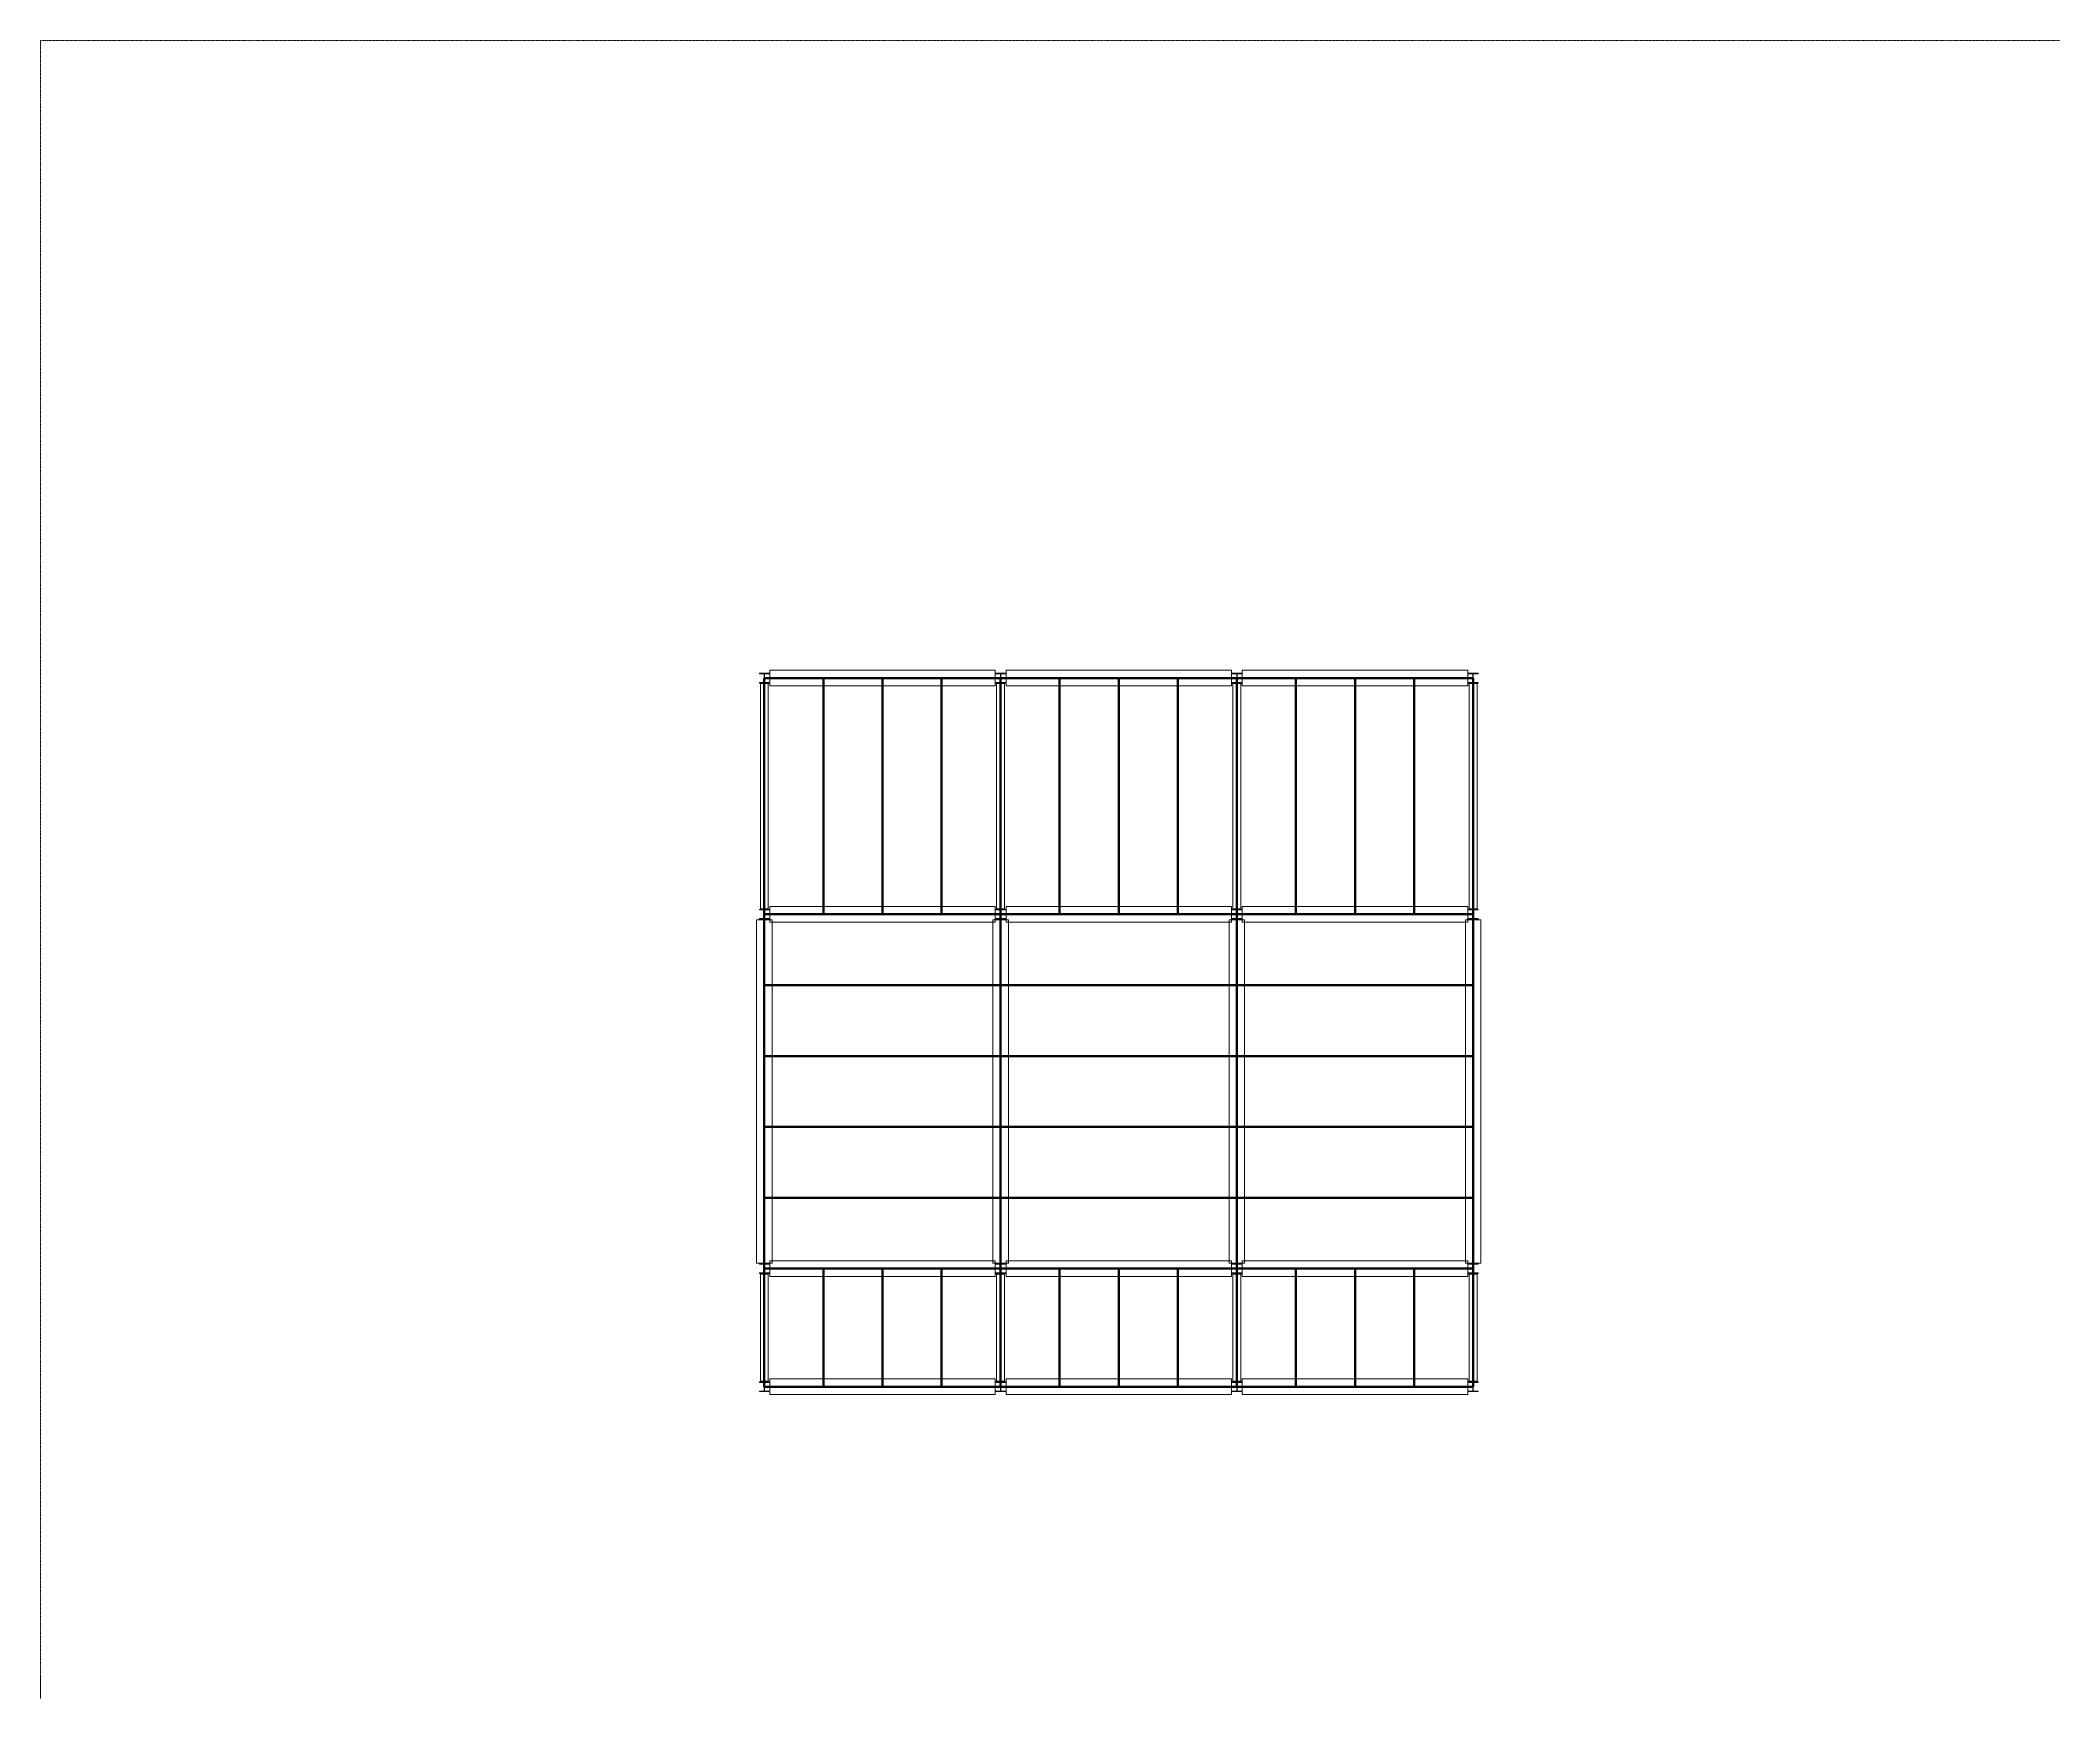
# Model space of a CAD drawing. Header units: inches. Extents: x -1328 to 723, y -645 to 1040.
import ezdxf

# ---------------------------------------------------------------- set-up
doc = ezdxf.new("R2010")
doc.units = ezdxf.units.IN
doc.header["$MEASUREMENT"] = 0
doc.linetypes.add('Grid Line 1_4_', pattern=[0.4375, 0.25, -0.0625, 0.0625, -0.0625])
for name, color, linetype, lineweight in [('A-FLOR-LEVL', 51, 'Continuous', 9), ('S-BEAM', 12, 'Continuous', 9), ('S-BEAM-ANLY', 10, 'Continuous', 50), ('S-COLS', 52, 'Continuous', 9), ('S-COLS-ANLY', 52, 'Continuous', 50)]:
    doc.layers.add(name, color=color, linetype=linetype, lineweight=lineweight)
doc.styles.add('Arial', font='arial.ttf', dxfattribs={"height": 12})

msp = doc.modelspace()

# ---------------------------------------------------------------- texts
at = {"layer": 'A-FLOR-LEVL', "extrusion": (1, -7.6185e-32, -6.7838e-15), "char_height": 12, "attachment_point": 1, "text_direction": (0, 1, 0), "style": 'Arial'}
for s, insert, width in [('Level 1', (-1327.8, -609.7, 14.8), 65.145), ('0\' - 0"', (-1327.8, -610.3, -3), 51.813)]:
    msp.add_mtext(s, dxfattribs=dict(at, insert=insert, width=width))
at = {"layer": 'A-FLOR-LEVL', "extrusion": (1, 0, -1.38845e-14), "char_height": 12, "attachment_point": 1, "text_direction": (0, 1, 0), "style": 'Arial'}
for s, insert, width in [('Level 2', (-1327.8, -609.7, 134.8), 65.145), ('10\' - 0"', (-1327.8, -610.3, 117), 63.024)]:
    msp.add_mtext(s, dxfattribs=dict(at, insert=insert, width=width))

# ---------------------------------------------------------------- blocks, each defined once
blk = doc.blocks.new('W Shapes-Column - W10X49-572135-_3D_')
at = {"layer": 'S-COLS'}
mesh = blk.add_polyface(dxfattribs=at)
corners = [(5, 5, 120), (-5, 5, 120), (-5, 4.4, 120), (-0.2, 4.4, 120), (-0.2, -4.4, 120), (-5, -4.4, 120), (-5, -5, 120), (5, -5, 120), (5, -4.4, 120), (0.2, -4.4, 120), (0.2, 4.4, 120), (5, 4.4, 120)]
mesh.append_faces([[corners[k] for k in face] for face in [(4, 9, 10, 3)]], dxfattribs={"vtx0": -1, "vtx2": -1})
mesh.append_faces([[corners[k] for k in face] for face in [(1, 2, 3, 0)]], dxfattribs={"vtx2": -1})
mesh.append_faces([[corners[k] for k in face] for face in [(10, 11, 0, 3), (7, 8, 9, 4)]], dxfattribs={"vtx2": -1, "vtx3": -1})
mesh.append_faces([[corners[k] for k in face] for face in [(4, 5, 6, 7)]], dxfattribs={"vtx3": -1})
mesh = blk.add_polyface(dxfattribs=at)
corners = [(5, 5, -108), (5, 4.4, -108), (0.2, 4.4, -108), (0.2, -4.4, -108), (5, -4.4, -108), (5, -5, -108), (-5, -5, -108), (-5, -4.4, -108), (-0.2, -4.4, -108), (-0.2, 4.4, -108), (-5, 4.4, -108), (-5, 5, -108)]
mesh.append_faces([[corners[k] for k in face] for face in [(3, 8, 9, 2)]], dxfattribs={"vtx0": -1, "vtx2": -1})
mesh.append_faces([[corners[k] for k in face] for face in [(0, 1, 2, 11)]], dxfattribs={"vtx2": -1})
mesh.append_faces([[corners[k] for k in face] for face in [(9, 10, 11, 2), (6, 7, 8, 3)]], dxfattribs={"vtx2": -1, "vtx3": -1})
mesh.append_faces([[corners[k] for k in face] for face in [(3, 4, 5, 6)]], dxfattribs={"vtx3": -1})
mesh = blk.add_polyface(dxfattribs=at)
corners = [(5, 5, 120), (5, 5, -108), (-5, 5, -108), (-5, 5, 120)]
mesh.append_faces([[corners[k] for k in face] for face in [(0, 1, 2, 3)]])
mesh = blk.add_polyface(dxfattribs=at)
corners = [(-5, 5, 120), (-5, 5, -108), (-5, 4.4, -108), (-5, 4.4, 120)]
mesh.append_faces([[corners[k] for k in face] for face in [(0, 1, 2, 3)]])
mesh = blk.add_polyface(dxfattribs=at)
corners = [(-5, 4.4, 120), (-5, 4.4, -108), (-0.2, 4.4, -108), (-0.2, 4.4, 120)]
mesh.append_faces([[corners[k] for k in face] for face in [(0, 1, 2, 3)]])
mesh = blk.add_polyface(dxfattribs=at)
corners = [(-0.2, 4.4, 120), (-0.2, 4.4, -108), (-0.2, -4.4, -108), (-0.2, -4.4, 120)]
mesh.append_faces([[corners[k] for k in face] for face in [(0, 1, 2, 3)]])
mesh = blk.add_polyface(dxfattribs=at)
corners = [(0.2, -4.4, 120), (0.2, -4.4, -108), (0.2, 4.4, -108), (0.2, 4.4, 120)]
mesh.append_faces([[corners[k] for k in face] for face in [(0, 1, 2, 3)]])
mesh = blk.add_polyface(dxfattribs=at)
corners = [(0.2, 4.4, 120), (0.2, 4.4, -108), (5, 4.4, -108), (5, 4.4, 120)]
mesh.append_faces([[corners[k] for k in face] for face in [(0, 1, 2, 3)]])
mesh = blk.add_polyface(dxfattribs=at)
corners = [(5, 4.4, 120), (5, 4.4, -108), (5, 5, -108), (5, 5, 120)]
mesh.append_faces([[corners[k] for k in face] for face in [(0, 1, 2, 3)]])
mesh = blk.add_polyface(dxfattribs=at)
corners = [(-0.2, -4.4, 120), (-0.2, -4.4, -108), (-5, -4.4, -108), (-5, -4.4, 120)]
mesh.append_faces([[corners[k] for k in face] for face in [(0, 1, 2, 3)]])
mesh = blk.add_polyface(dxfattribs=at)
corners = [(-5, -4.4, 120), (-5, -4.4, -108), (-5, -5, -108), (-5, -5, 120)]
mesh.append_faces([[corners[k] for k in face] for face in [(0, 1, 2, 3)]])
mesh = blk.add_polyface(dxfattribs=at)
corners = [(-5, -5, 120), (-5, -5, -108), (5, -5, -108), (5, -5, 120)]
mesh.append_faces([[corners[k] for k in face] for face in [(0, 1, 2, 3)]])
mesh = blk.add_polyface(dxfattribs=at)
corners = [(5, -4.4, 120), (5, -4.4, -108), (0.2, -4.4, -108), (0.2, -4.4, 120)]
mesh.append_faces([[corners[k] for k in face] for face in [(0, 1, 2, 3)]])
mesh = blk.add_polyface(dxfattribs=at)
corners = [(5, -5, 120), (5, -5, -108), (5, -4.4, -108), (5, -4.4, 120)]
mesh.append_faces([[corners[k] for k in face] for face in [(0, 1, 2, 3)]])
blk = doc.blocks.new('W Shapes - W44X290-576522-_3D_')
at = {"layer": 'S-BEAM'}
mesh = blk.add_polyface(dxfattribs=at)
corners = [(-174.5, 7.9, -20.2), (-174.5, 7.9, -21.8), (-174.5, -7.9, -21.8), (-174.5, -7.9, -20.2), (-174.5, -0.4, -20.2), (-174.5, -0.4, 20.2), (-174.5, -7.9, 20.2), (-174.5, -7.9, 21.8), (-174.5, 7.9, 21.8), (-174.5, 7.9, 20.2), (-174.5, 0.4, 20.2), (-174.5, 0.4, -20.2)]
mesh.append_faces([[corners[k] for k in face] for face in [(11, 4, 5, 10)]], dxfattribs={"vtx0": -1, "vtx2": -1})
mesh.append_faces([[corners[k] for k in face] for face in [(8, 9, 10, 7)]], dxfattribs={"vtx2": -1})
mesh.append_faces([[corners[k] for k in face] for face in [(2, 3, 4, 11), (5, 6, 7, 10)]], dxfattribs={"vtx2": -1, "vtx3": -1})
mesh.append_faces([[corners[k] for k in face] for face in [(11, 0, 1, 2)]], dxfattribs={"vtx3": -1})
mesh = blk.add_polyface(dxfattribs=at)
corners = [(174.5, 7.9, -20.2), (-174.5, 7.9, -20.2), (-174.5, 0.4, -20.2), (174.5, 0.4, -20.2)]
mesh.append_faces([[corners[k] for k in face] for face in [(0, 1, 2, 3)]])
mesh = blk.add_polyface(dxfattribs=at)
corners = [(174.5, 0.4, 20.2), (-174.5, 0.4, 20.2), (-174.5, 7.9, 20.2), (174.5, 7.9, 20.2)]
mesh.append_faces([[corners[k] for k in face] for face in [(0, 1, 2, 3)]])
mesh = blk.add_polyface(dxfattribs=at)
corners = [(174.5, 7.9, 20.2), (-174.5, 7.9, 20.2), (-174.5, 7.9, 21.8), (174.5, 7.9, 21.8)]
mesh.append_faces([[corners[k] for k in face] for face in [(0, 1, 2, 3)]])
mesh = blk.add_polyface(dxfattribs=at)
corners = [(174.5, 7.9, 21.8), (-174.5, 7.9, 21.8), (-174.5, -7.9, 21.8), (174.5, -7.9, 21.8)]
mesh.append_faces([[corners[k] for k in face] for face in [(0, 1, 2, 3)]])
mesh = blk.add_polyface(dxfattribs=at)
corners = [(174.5, -7.9, -21.8), (-174.5, -7.9, -21.8), (-174.5, 7.9, -21.8), (174.5, 7.9, -21.8)]
mesh.append_faces([[corners[k] for k in face] for face in [(0, 1, 2, 3)]])
mesh = blk.add_polyface(dxfattribs=at)
corners = [(174.5, 7.9, -21.8), (-174.5, 7.9, -21.8), (-174.5, 7.9, -20.2), (174.5, 7.9, -20.2)]
mesh.append_faces([[corners[k] for k in face] for face in [(0, 1, 2, 3)]])
mesh = blk.add_polyface(dxfattribs=at)
corners = [(174.5, 0.4, -20.2), (-174.5, 0.4, -20.2), (-174.5, 0.4, 20.2), (174.5, 0.4, 20.2)]
mesh.append_faces([[corners[k] for k in face] for face in [(0, 1, 2, 3)]])
mesh = blk.add_polyface(dxfattribs=at)
corners = [(174.5, 7.9, -20.2), (174.5, 0.4, -20.2), (174.5, 0.4, 20.2), (174.5, 7.9, 20.2), (174.5, 7.9, 21.8), (174.5, -7.9, 21.8), (174.5, -7.9, 20.2), (174.5, -0.4, 20.2), (174.5, -0.4, -20.2), (174.5, -7.9, -20.2), (174.5, -7.9, -21.8), (174.5, 7.9, -21.8)]
mesh.append_faces([[corners[k] for k in face] for face in [(7, 8, 1, 2)]], dxfattribs={"vtx1": -1, "vtx3": -1})
mesh.append_faces([[corners[k] for k in face] for face in [(11, 0, 1, 10)]], dxfattribs={"vtx2": -1})
mesh.append_faces([[corners[k] for k in face] for face in [(8, 9, 10, 1), (5, 6, 7, 2)]], dxfattribs={"vtx2": -1, "vtx3": -1})
mesh.append_faces([[corners[k] for k in face] for face in [(2, 3, 4, 5)]], dxfattribs={"vtx3": -1})
mesh = blk.add_polyface(dxfattribs=at)
corners = [(174.5, -7.9, 20.2), (-174.5, -7.9, 20.2), (-174.5, -0.4, 20.2), (174.5, -0.4, 20.2)]
mesh.append_faces([[corners[k] for k in face] for face in [(0, 1, 2, 3)]])
mesh = blk.add_polyface(dxfattribs=at)
corners = [(174.5, -0.4, 20.2), (-174.5, -0.4, 20.2), (-174.5, -0.4, -20.2), (174.5, -0.4, -20.2)]
mesh.append_faces([[corners[k] for k in face] for face in [(0, 1, 2, 3)]])
mesh = blk.add_polyface(dxfattribs=at)
corners = [(174.5, -0.4, -20.2), (-174.5, -0.4, -20.2), (-174.5, -7.9, -20.2), (174.5, -7.9, -20.2)]
mesh.append_faces([[corners[k] for k in face] for face in [(0, 1, 2, 3)]])
mesh = blk.add_polyface(dxfattribs=at)
corners = [(174.5, -7.9, 21.8), (-174.5, -7.9, 21.8), (-174.5, -7.9, 20.2), (174.5, -7.9, 20.2)]
mesh.append_faces([[corners[k] for k in face] for face in [(0, 1, 2, 3)]])
mesh = blk.add_polyface(dxfattribs=at)
corners = [(174.5, -7.9, -20.2), (-174.5, -7.9, -20.2), (-174.5, -7.9, -21.8), (174.5, -7.9, -21.8)]
mesh.append_faces([[corners[k] for k in face] for face in [(0, 1, 2, 3)]])
blk = doc.blocks.new('W Shapes - W44X290-576523-_3D_')
at = {"layer": 'S-BEAM'}
mesh = blk.add_polyface(dxfattribs=at)
corners = [(-114.5, 7.9, -20.2), (-114.5, 7.9, -21.8), (-114.5, -7.9, -21.8), (-114.5, -7.9, -20.2), (-114.5, -0.4, -20.2), (-114.5, -0.4, 20.2), (-114.5, -7.9, 20.2), (-114.5, -7.9, 21.8), (-114.5, 7.9, 21.8), (-114.5, 7.9, 20.2), (-114.5, 0.4, 20.2), (-114.5, 0.4, -20.2)]
mesh.append_faces([[corners[k] for k in face] for face in [(11, 4, 5, 10)]], dxfattribs={"vtx0": -1, "vtx2": -1})
mesh.append_faces([[corners[k] for k in face] for face in [(8, 9, 10, 7)]], dxfattribs={"vtx2": -1})
mesh.append_faces([[corners[k] for k in face] for face in [(2, 3, 4, 11), (5, 6, 7, 10)]], dxfattribs={"vtx2": -1, "vtx3": -1})
mesh.append_faces([[corners[k] for k in face] for face in [(11, 0, 1, 2)]], dxfattribs={"vtx3": -1})
mesh = blk.add_polyface(dxfattribs=at)
corners = [(114.5, 7.9, -20.2), (-114.5, 7.9, -20.2), (-114.5, 0.4, -20.2), (114.5, 0.4, -20.2)]
mesh.append_faces([[corners[k] for k in face] for face in [(0, 1, 2, 3)]])
mesh = blk.add_polyface(dxfattribs=at)
corners = [(114.5, 0.4, 20.2), (-114.5, 0.4, 20.2), (-114.5, 7.9, 20.2), (114.5, 7.9, 20.2)]
mesh.append_faces([[corners[k] for k in face] for face in [(0, 1, 2, 3)]])
mesh = blk.add_polyface(dxfattribs=at)
corners = [(114.5, 7.9, 20.2), (-114.5, 7.9, 20.2), (-114.5, 7.9, 21.8), (114.5, 7.9, 21.8)]
mesh.append_faces([[corners[k] for k in face] for face in [(0, 1, 2, 3)]])
mesh = blk.add_polyface(dxfattribs=at)
corners = [(114.5, 7.9, 21.8), (-114.5, 7.9, 21.8), (-114.5, -7.9, 21.8), (114.5, -7.9, 21.8)]
mesh.append_faces([[corners[k] for k in face] for face in [(0, 1, 2, 3)]])
mesh = blk.add_polyface(dxfattribs=at)
corners = [(114.5, -7.9, -21.8), (-114.5, -7.9, -21.8), (-114.5, 7.9, -21.8), (114.5, 7.9, -21.8)]
mesh.append_faces([[corners[k] for k in face] for face in [(0, 1, 2, 3)]])
mesh = blk.add_polyface(dxfattribs=at)
corners = [(114.5, 7.9, -21.8), (-114.5, 7.9, -21.8), (-114.5, 7.9, -20.2), (114.5, 7.9, -20.2)]
mesh.append_faces([[corners[k] for k in face] for face in [(0, 1, 2, 3)]])
mesh = blk.add_polyface(dxfattribs=at)
corners = [(114.5, 0.4, -20.2), (-114.5, 0.4, -20.2), (-114.5, 0.4, 20.2), (114.5, 0.4, 20.2)]
mesh.append_faces([[corners[k] for k in face] for face in [(0, 1, 2, 3)]])
mesh = blk.add_polyface(dxfattribs=at)
corners = [(114.5, 7.9, -20.2), (114.5, 0.4, -20.2), (114.5, 0.4, 20.2), (114.5, 7.9, 20.2), (114.5, 7.9, 21.8), (114.5, -7.9, 21.8), (114.5, -7.9, 20.2), (114.5, -0.4, 20.2), (114.5, -0.4, -20.2), (114.5, -7.9, -20.2), (114.5, -7.9, -21.8), (114.5, 7.9, -21.8)]
mesh.append_faces([[corners[k] for k in face] for face in [(7, 8, 1, 2)]], dxfattribs={"vtx1": -1, "vtx3": -1})
mesh.append_faces([[corners[k] for k in face] for face in [(11, 0, 1, 10)]], dxfattribs={"vtx2": -1})
mesh.append_faces([[corners[k] for k in face] for face in [(8, 9, 10, 1), (5, 6, 7, 2)]], dxfattribs={"vtx2": -1, "vtx3": -1})
mesh.append_faces([[corners[k] for k in face] for face in [(2, 3, 4, 5)]], dxfattribs={"vtx3": -1})
mesh = blk.add_polyface(dxfattribs=at)
corners = [(114.5, -7.9, 20.2), (-114.5, -7.9, 20.2), (-114.5, -0.4, 20.2), (114.5, -0.4, 20.2)]
mesh.append_faces([[corners[k] for k in face] for face in [(0, 1, 2, 3)]])
mesh = blk.add_polyface(dxfattribs=at)
corners = [(114.5, -0.4, 20.2), (-114.5, -0.4, 20.2), (-114.5, -0.4, -20.2), (114.5, -0.4, -20.2)]
mesh.append_faces([[corners[k] for k in face] for face in [(0, 1, 2, 3)]])
mesh = blk.add_polyface(dxfattribs=at)
corners = [(114.5, -0.4, -20.2), (-114.5, -0.4, -20.2), (-114.5, -7.9, -20.2), (114.5, -7.9, -20.2)]
mesh.append_faces([[corners[k] for k in face] for face in [(0, 1, 2, 3)]])
mesh = blk.add_polyface(dxfattribs=at)
corners = [(114.5, -7.9, 21.8), (-114.5, -7.9, 21.8), (-114.5, -7.9, 20.2), (114.5, -7.9, 20.2)]
mesh.append_faces([[corners[k] for k in face] for face in [(0, 1, 2, 3)]])
mesh = blk.add_polyface(dxfattribs=at)
corners = [(114.5, -7.9, -20.2), (-114.5, -7.9, -20.2), (-114.5, -7.9, -21.8), (114.5, -7.9, -21.8)]
mesh.append_faces([[corners[k] for k in face] for face in [(0, 1, 2, 3)]])
blk = doc.blocks.new('W Shapes - W12X40-576558-_3D_')
at = {"layer": 'S-BEAM'}
mesh = blk.add_polyface(dxfattribs=at)
corners = [(-114.5, 4, -5.4), (-114.5, 4, -6), (-114.5, -4, -6), (-114.5, -4, -5.4), (-114.5, -0.1, -5.4), (-114.5, -0.1, 5.4), (-114.5, -4, 5.4), (-114.5, -4, 6), (-114.5, 4, 6), (-114.5, 4, 5.4), (-114.5, 0.1, 5.4), (-114.5, 0.1, -5.4)]
mesh.append_faces([[corners[k] for k in face] for face in [(10, 11, 4, 5)]], dxfattribs={"vtx1": -1, "vtx3": -1})
mesh.append_faces([[corners[k] for k in face] for face in [(8, 9, 10, 7)]], dxfattribs={"vtx2": -1})
mesh.append_faces([[corners[k] for k in face] for face in [(2, 3, 4, 11), (5, 6, 7, 10)]], dxfattribs={"vtx2": -1, "vtx3": -1})
mesh.append_faces([[corners[k] for k in face] for face in [(11, 0, 1, 2)]], dxfattribs={"vtx3": -1})
mesh = blk.add_polyface(dxfattribs=at)
corners = [(114.5, 4, -5.4), (-114.5, 4, -5.4), (-114.5, 0.1, -5.4), (114.5, 0.1, -5.4)]
mesh.append_faces([[corners[k] for k in face] for face in [(0, 1, 2, 3)]])
mesh = blk.add_polyface(dxfattribs=at)
corners = [(114.5, 0.1, 5.4), (-114.5, 0.1, 5.4), (-114.5, 4, 5.4), (114.5, 4, 5.4)]
mesh.append_faces([[corners[k] for k in face] for face in [(0, 1, 2, 3)]])
mesh = blk.add_polyface(dxfattribs=at)
corners = [(114.5, 4, 5.4), (-114.5, 4, 5.4), (-114.5, 4, 6), (114.5, 4, 6)]
mesh.append_faces([[corners[k] for k in face] for face in [(0, 1, 2, 3)]])
mesh = blk.add_polyface(dxfattribs=at)
corners = [(114.5, 4, 6), (-114.5, 4, 6), (-114.5, -4, 6), (114.5, -4, 6)]
mesh.append_faces([[corners[k] for k in face] for face in [(0, 1, 2, 3)]])
mesh = blk.add_polyface(dxfattribs=at)
corners = [(114.5, -4, -6), (-114.5, -4, -6), (-114.5, 4, -6), (114.5, 4, -6)]
mesh.append_faces([[corners[k] for k in face] for face in [(0, 1, 2, 3)]])
mesh = blk.add_polyface(dxfattribs=at)
corners = [(114.5, 4, -6), (-114.5, 4, -6), (-114.5, 4, -5.4), (114.5, 4, -5.4)]
mesh.append_faces([[corners[k] for k in face] for face in [(0, 1, 2, 3)]])
mesh = blk.add_polyface(dxfattribs=at)
corners = [(114.5, 0.1, -5.4), (-114.5, 0.1, -5.4), (-114.5, 0.1, 5.4), (114.5, 0.1, 5.4)]
mesh.append_faces([[corners[k] for k in face] for face in [(0, 1, 2, 3)]])
mesh = blk.add_polyface(dxfattribs=at)
corners = [(114.5, 4, -5.4), (114.5, 0.1, -5.4), (114.5, 0.1, 5.4), (114.5, 4, 5.4), (114.5, 4, 6), (114.5, -4, 6), (114.5, -4, 5.4), (114.5, -0.1, 5.4), (114.5, -0.1, -5.4), (114.5, -4, -5.4), (114.5, -4, -6), (114.5, 4, -6)]
mesh.append_faces([[corners[k] for k in face] for face in [(8, 1, 2, 7)]], dxfattribs={"vtx0": -1, "vtx2": -1})
mesh.append_faces([[corners[k] for k in face] for face in [(11, 0, 1, 10)]], dxfattribs={"vtx2": -1})
mesh.append_faces([[corners[k] for k in face] for face in [(8, 9, 10, 1), (5, 6, 7, 2)]], dxfattribs={"vtx2": -1, "vtx3": -1})
mesh.append_faces([[corners[k] for k in face] for face in [(2, 3, 4, 5)]], dxfattribs={"vtx3": -1})
mesh = blk.add_polyface(dxfattribs=at)
corners = [(114.5, -4, 5.4), (-114.5, -4, 5.4), (-114.5, -0.1, 5.4), (114.5, -0.1, 5.4)]
mesh.append_faces([[corners[k] for k in face] for face in [(0, 1, 2, 3)]])
mesh = blk.add_polyface(dxfattribs=at)
corners = [(114.5, -0.1, 5.4), (-114.5, -0.1, 5.4), (-114.5, -0.1, -5.4), (114.5, -0.1, -5.4)]
mesh.append_faces([[corners[k] for k in face] for face in [(0, 1, 2, 3)]])
mesh = blk.add_polyface(dxfattribs=at)
corners = [(114.5, -0.1, -5.4), (-114.5, -0.1, -5.4), (-114.5, -4, -5.4), (114.5, -4, -5.4)]
mesh.append_faces([[corners[k] for k in face] for face in [(0, 1, 2, 3)]])
mesh = blk.add_polyface(dxfattribs=at)
corners = [(114.5, -4, 6), (-114.5, -4, 6), (-114.5, -4, 5.4), (114.5, -4, 5.4)]
mesh.append_faces([[corners[k] for k in face] for face in [(0, 1, 2, 3)]])
mesh = blk.add_polyface(dxfattribs=at)
corners = [(114.5, -4, -5.4), (-114.5, -4, -5.4), (-114.5, -4, -6), (114.5, -4, -6)]
mesh.append_faces([[corners[k] for k in face] for face in [(0, 1, 2, 3)]])
blk = doc.blocks.new('W Shapes - W12X40-576559-_3D_')
at = {"layer": 'S-BEAM'}
mesh = blk.add_polyface(dxfattribs=at)
corners = [(-54.5, 4, -5.4), (-54.5, 4, -6), (-54.5, -4, -6), (-54.5, -4, -5.4), (-54.5, -0.1, -5.4), (-54.5, -0.1, 5.4), (-54.5, -4, 5.4), (-54.5, -4, 6), (-54.5, 4, 6), (-54.5, 4, 5.4), (-54.5, 0.1, 5.4), (-54.5, 0.1, -5.4)]
mesh.append_faces([[corners[k] for k in face] for face in [(10, 11, 4, 5)]], dxfattribs={"vtx1": -1, "vtx3": -1})
mesh.append_faces([[corners[k] for k in face] for face in [(8, 9, 10, 7)]], dxfattribs={"vtx2": -1})
mesh.append_faces([[corners[k] for k in face] for face in [(2, 3, 4, 11), (5, 6, 7, 10)]], dxfattribs={"vtx2": -1, "vtx3": -1})
mesh.append_faces([[corners[k] for k in face] for face in [(11, 0, 1, 2)]], dxfattribs={"vtx3": -1})
mesh = blk.add_polyface(dxfattribs=at)
corners = [(54.5, 4, -5.4), (-54.5, 4, -5.4), (-54.5, 0.1, -5.4), (54.5, 0.1, -5.4)]
mesh.append_faces([[corners[k] for k in face] for face in [(0, 1, 2, 3)]])
mesh = blk.add_polyface(dxfattribs=at)
corners = [(54.5, 0.1, 5.4), (-54.5, 0.1, 5.4), (-54.5, 4, 5.4), (54.5, 4, 5.4)]
mesh.append_faces([[corners[k] for k in face] for face in [(0, 1, 2, 3)]])
mesh = blk.add_polyface(dxfattribs=at)
corners = [(54.5, 4, 5.4), (-54.5, 4, 5.4), (-54.5, 4, 6), (54.5, 4, 6)]
mesh.append_faces([[corners[k] for k in face] for face in [(0, 1, 2, 3)]])
mesh = blk.add_polyface(dxfattribs=at)
corners = [(54.5, 4, 6), (-54.5, 4, 6), (-54.5, -4, 6), (54.5, -4, 6)]
mesh.append_faces([[corners[k] for k in face] for face in [(0, 1, 2, 3)]])
mesh = blk.add_polyface(dxfattribs=at)
corners = [(54.5, -4, -6), (-54.5, -4, -6), (-54.5, 4, -6), (54.5, 4, -6)]
mesh.append_faces([[corners[k] for k in face] for face in [(0, 1, 2, 3)]])
mesh = blk.add_polyface(dxfattribs=at)
corners = [(54.5, 4, -6), (-54.5, 4, -6), (-54.5, 4, -5.4), (54.5, 4, -5.4)]
mesh.append_faces([[corners[k] for k in face] for face in [(0, 1, 2, 3)]])
mesh = blk.add_polyface(dxfattribs=at)
corners = [(54.5, 0.1, -5.4), (-54.5, 0.1, -5.4), (-54.5, 0.1, 5.4), (54.5, 0.1, 5.4)]
mesh.append_faces([[corners[k] for k in face] for face in [(0, 1, 2, 3)]])
mesh = blk.add_polyface(dxfattribs=at)
corners = [(54.5, 4, -5.4), (54.5, 0.1, -5.4), (54.5, 0.1, 5.4), (54.5, 4, 5.4), (54.5, 4, 6), (54.5, -4, 6), (54.5, -4, 5.4), (54.5, -0.1, 5.4), (54.5, -0.1, -5.4), (54.5, -4, -5.4), (54.5, -4, -6), (54.5, 4, -6)]
mesh.append_faces([[corners[k] for k in face] for face in [(8, 1, 2, 7)]], dxfattribs={"vtx0": -1, "vtx2": -1})
mesh.append_faces([[corners[k] for k in face] for face in [(11, 0, 1, 10)]], dxfattribs={"vtx2": -1})
mesh.append_faces([[corners[k] for k in face] for face in [(8, 9, 10, 1), (5, 6, 7, 2)]], dxfattribs={"vtx2": -1, "vtx3": -1})
mesh.append_faces([[corners[k] for k in face] for face in [(2, 3, 4, 5)]], dxfattribs={"vtx3": -1})
mesh = blk.add_polyface(dxfattribs=at)
corners = [(54.5, -4, 5.4), (-54.5, -4, 5.4), (-54.5, -0.1, 5.4), (54.5, -0.1, 5.4)]
mesh.append_faces([[corners[k] for k in face] for face in [(0, 1, 2, 3)]])
mesh = blk.add_polyface(dxfattribs=at)
corners = [(54.5, -0.1, 5.4), (-54.5, -0.1, 5.4), (-54.5, -0.1, -5.4), (54.5, -0.1, -5.4)]
mesh.append_faces([[corners[k] for k in face] for face in [(0, 1, 2, 3)]])
mesh = blk.add_polyface(dxfattribs=at)
corners = [(54.5, -0.1, -5.4), (-54.5, -0.1, -5.4), (-54.5, -4, -5.4), (54.5, -4, -5.4)]
mesh.append_faces([[corners[k] for k in face] for face in [(0, 1, 2, 3)]])
mesh = blk.add_polyface(dxfattribs=at)
corners = [(54.5, -4, 6), (-54.5, -4, 6), (-54.5, -4, 5.4), (54.5, -4, 5.4)]
mesh.append_faces([[corners[k] for k in face] for face in [(0, 1, 2, 3)]])
mesh = blk.add_polyface(dxfattribs=at)
corners = [(54.5, -4, -5.4), (-54.5, -4, -5.4), (-54.5, -4, -6), (54.5, -4, -6)]
mesh.append_faces([[corners[k] for k in face] for face in [(0, 1, 2, 3)]])
blk = doc.blocks.new('Level - Level Head - Circle-13543-_3D_')
at = {"layer": 'A-FLOR-LEVL'}
blk.add_circle((0.125, 0), 0.125, dxfattribs=at)
mesh = blk.add_polyface(dxfattribs=at)
corners = [(0.125, 0), (0.125, 0.125), (0.093, 0.121), (0.063, 0.108), (0.037, 0.088), (0.017, 0.063), (0.004, 0.032), (0, 0)]
mesh.append_faces([[corners[k] for k in face] for face in [(0, 6, 7)]], dxfattribs={"vtx0": -1})
mesh.append_faces([[corners[k] for k in face] for face in [(0, 2, 3, 4)]], dxfattribs={"vtx0": -1, "vtx3": -1})
mesh.append_faces([[corners[k] for k in face] for face in [(1, 2, 0)]], dxfattribs={"vtx1": -1})
mesh.append_faces([[corners[k] for k in face] for face in [(5, 6, 0, 4)]], dxfattribs={"vtx1": -1, "vtx2": -1})
mesh = blk.add_polyface(dxfattribs=at)
corners = [(0.125, -0.125), (0.157, -0.121), (0.188, -0.108), (0.213, -0.088), (0.233, -0.063), (0.246, -0.032), (0.25, 0), (0.125, 0)]
mesh.append_faces([[corners[k] for k in face] for face in [(7, 4, 5, 6)]], dxfattribs={"vtx0": -1})
mesh.append_faces([[corners[k] for k in face] for face in [(4, 7, 3)]], dxfattribs={"vtx0": -1, "vtx1": -1})
mesh.append_faces([[corners[k] for k in face] for face in [(0, 1, 7)]], dxfattribs={"vtx1": -1})
mesh.append_faces([[corners[k] for k in face] for face in [(2, 3, 7, 1)]], dxfattribs={"vtx1": -1, "vtx2": -1})

# ---------------------------------------------------------------- linework, layer by layer
at = {"layer": 'A-FLOR-LEVL', "linetype": 'Grid Line 1_4_'}
for p, q in [((-1327.8, 1039.7), (-1327.8, -621.1)), ((723.3, 1039.7), (-1327.8, 1039.7)), ((-1327.8, 1039.7, 120), (-1327.8, -621.1, 120)), ((723.3, 1039.7, 120), (-1327.8, 1039.7, 120))]:
    msp.add_line(p, q, dxfattribs=at)
at = {"layer": 'S-BEAM-ANLY'}
for p, q in [((-592.4, 361.8, 120), (-592.4, 391.8, 120)), ((-592.4, 391.8, 120), (-562.4, 391.8, 120)), ((-562.4, 391.8, 120), (-382.4, 391.8, 120)), ((-532.4, 361.8, 120), (-532.4, 391.8, 120)), ((-472.4, 361.8, 120), (-472.4, 391.8, 120)), ((-412.4, 361.8, 120), (-412.4, 391.8, 120)), ((-382.4, 391.8, 120), (-352.4, 391.8, 120)), ((-352.4, 361.8, 120), (-352.4, 391.8, 120)), ((-352.4, 391.8, 120), (-322.4, 391.8, 120)), ((-322.4, 391.8, 120), (-142.4, 391.8, 120)), ((-292.4, 361.8, 120), (-292.4, 391.8, 120)), ((-232.4, 361.8, 120), (-232.4, 391.8, 120)), ((-172.4, 361.8, 120), (-172.4, 391.8, 120)), ((-142.4, 391.8, 120), (-112.4, 391.8, 120)), ((-112.4, 361.8, 120), (-112.4, 391.8, 120)), ((-112.4, 391.8, 120), (-82.4, 391.8, 120)), ((-82.4, 391.8, 120), (97.6, 391.8, 120)), ((-52.4, 361.8, 120), (-52.4, 391.8, 120)), ((7.6, 361.8, 120), (7.6, 391.8, 120)), ((67.6, 361.8, 120), (67.6, 391.8, 120)), ((97.6, 391.8, 120), (127.6, 391.8, 120)), ((127.6, 361.8, 120), (127.6, 391.8, 120)), ((-592.4, 181.8, 120), (-592.4, 361.8, 120)), ((-532.4, 181.8, 120), (-532.4, 361.8, 120)), ((-472.4, 181.8, 120), (-472.4, 361.8, 120)), ((-412.4, 181.8, 120), (-412.4, 361.8, 120)), ((-352.4, 181.8, 120), (-352.4, 361.8, 120)), ((-292.4, 181.8, 120), (-292.4, 361.8, 120)), ((-232.4, 181.8, 120), (-232.4, 361.8, 120)), ((-172.4, 181.8, 120), (-172.4, 361.8, 120)), ((-112.4, 181.8, 120), (-112.4, 361.8, 120)), ((-52.4, 181.8, 120), (-52.4, 361.8, 120)), ((7.6, 181.8, 120), (7.6, 361.8, 120)), ((67.6, 181.8, 120), (67.6, 361.8, 120)), ((127.6, 181.8, 120), (127.6, 361.8, 120)), ((-592.4, 151.8, 120), (-592.4, 181.8, 120)), ((-532.4, 151.8, 120), (-532.4, 181.8, 120)), ((-472.4, 151.8, 120), (-472.4, 181.8, 120)), ((-412.4, 151.8, 120), (-412.4, 181.8, 120)), ((-352.4, 151.8, 120), (-352.4, 181.8, 120)), ((-292.4, 151.8, 120), (-292.4, 181.8, 120)), ((-232.4, 151.8, 120), (-232.4, 181.8, 120)), ((-172.4, 151.8, 120), (-172.4, 181.8, 120)), ((-112.4, 151.8, 120), (-112.4, 181.8, 120)), ((-52.4, 151.8, 120), (-52.4, 181.8, 120)), ((7.6, 151.8, 120), (7.6, 181.8, 120)), ((67.6, 151.8, 120), (67.6, 181.8, 120)), ((127.6, 151.8, 120), (127.6, 181.8, 120)), ((-592.4, 151.8, 120), (-592.4, 121.8, 120)), ((-562.4, 151.8, 120), (-592.4, 151.8, 120)), ((-382.4, 151.8, 120), (-562.4, 151.8, 120)), ((-352.4, 151.8, 120), (-382.4, 151.8, 120)), ((-352.4, 151.8, 120), (-352.4, 121.8, 120)), ((-322.4, 151.8, 120), (-352.4, 151.8, 120)), ((-142.4, 151.8, 120), (-322.4, 151.8, 120)), ((-112.4, 151.8, 120), (-142.4, 151.8, 120)), ((-112.4, 151.8, 120), (-112.4, 121.8, 120)), ((-82.4, 151.8, 120), (-112.4, 151.8, 120)), ((97.6, 151.8, 120), (-82.4, 151.8, 120)), ((127.6, 151.8, 120), (97.6, 151.8, 120)), ((127.6, 151.8, 120), (127.6, 121.8, 120)), ((-592.4, 121.8, 120), (-592.4, -178.2, 120)), ((-352.4, 121.8, 120), (-352.4, -178.2, 120)), ((-112.4, 121.8, 120), (-112.4, -178.2, 120)), ((127.6, 121.8, 120), (127.6, -178.2, 120)), ((-562.4, 79.8, 120), (-592.4, 79.8, 120)), ((-382.4, 79.8, 120), (-562.4, 79.8, 120)), ((-352.4, 79.8, 120), (-382.4, 79.8, 120)), ((-322.4, 79.8, 120), (-352.4, 79.8, 120)), ((-142.4, 79.8, 120), (-322.4, 79.8, 120)), ((-112.4, 79.8, 120), (-142.4, 79.8, 120)), ((-82.4, 79.8, 120), (-112.4, 79.8, 120)), ((97.6, 79.8, 120), (-82.4, 79.8, 120)), ((127.6, 79.8, 120), (97.6, 79.8, 120)), ((-562.4, 7.8, 120), (-592.4, 7.8, 120)), ((-382.4, 7.8, 120), (-562.4, 7.8, 120)), ((-352.4, 7.8, 120), (-382.4, 7.8, 120)), ((-322.4, 7.8, 120), (-352.4, 7.8, 120)), ((-142.4, 7.8, 120), (-322.4, 7.8, 120)), ((-112.4, 7.8, 120), (-142.4, 7.8, 120)), ((-82.4, 7.8, 120), (-112.4, 7.8, 120)), ((97.6, 7.8, 120), (-82.4, 7.8, 120)), ((127.6, 7.8, 120), (97.6, 7.8, 120)), ((-562.4, -64.2, 120), (-592.4, -64.2, 120)), ((-382.4, -64.2, 120), (-562.4, -64.2, 120)), ((-352.4, -64.2, 120), (-382.4, -64.2, 120)), ((-322.4, -64.2, 120), (-352.4, -64.2, 120)), ((-142.4, -64.2, 120), (-322.4, -64.2, 120)), ((-112.4, -64.2, 120), (-142.4, -64.2, 120)), ((-82.4, -64.2, 120), (-112.4, -64.2, 120)), ((97.6, -64.2, 120), (-82.4, -64.2, 120)), ((127.6, -64.2, 120), (97.6, -64.2, 120)), ((-562.4, -136.2, 120), (-592.4, -136.2, 120)), ((-382.4, -136.2, 120), (-562.4, -136.2, 120)), ((-352.4, -136.2, 120), (-382.4, -136.2, 120)), ((-322.4, -136.2, 120), (-352.4, -136.2, 120)), ((-142.4, -136.2, 120), (-322.4, -136.2, 120)), ((-112.4, -136.2, 120), (-142.4, -136.2, 120)), ((-82.4, -136.2, 120), (-112.4, -136.2, 120)), ((97.6, -136.2, 120), (-82.4, -136.2, 120)), ((127.6, -136.2, 120), (97.6, -136.2, 120)), ((-592.4, -178.2, 120), (-592.4, -208.2, 120)), ((-352.4, -178.2, 120), (-352.4, -208.2, 120)), ((-112.4, -178.2, 120), (-112.4, -208.2, 120)), ((127.6, -178.2, 120), (127.6, -208.2, 120)), ((-592.4, -208.2, 120), (-562.4, -208.2, 120)), ((-592.4, -238.2, 120), (-592.4, -208.2, 120)), ((-562.4, -208.2, 120), (-382.4, -208.2, 120)), ((-532.4, -238.2, 120), (-532.4, -208.2, 120)), ((-472.4, -238.2, 120), (-472.4, -208.2, 120)), ((-412.4, -238.2, 120), (-412.4, -208.2, 120)), ((-382.4, -208.2, 120), (-352.4, -208.2, 120)), ((-322.4, -208.2, 120), (-352.4, -208.2, 120)), ((-352.4, -238.2, 120), (-352.4, -208.2, 120)), ((-142.4, -208.2, 120), (-322.4, -208.2, 120)), ((-292.4, -238.2, 120), (-292.4, -208.2, 120)), ((-232.4, -238.2, 120), (-232.4, -208.2, 120)), ((-172.4, -238.2, 120), (-172.4, -208.2, 120)), ((-112.4, -208.2, 120), (-142.4, -208.2, 120)), ((-112.4, -208.2, 120), (-82.4, -208.2, 120)), ((-112.4, -238.2, 120), (-112.4, -208.2, 120)), ((-82.4, -208.2, 120), (97.6, -208.2, 120)), ((-52.4, -238.2, 120), (-52.4, -208.2, 120)), ((7.6, -238.2, 120), (7.6, -208.2, 120)), ((67.6, -238.2, 120), (67.6, -208.2, 120)), ((97.6, -208.2, 120), (127.6, -208.2, 120)), ((127.6, -238.2, 120), (127.6, -208.2, 120)), ((-592.4, -298.2, 120), (-592.4, -238.2, 120)), ((-532.4, -298.2, 120), (-532.4, -238.2, 120)), ((-472.4, -298.2, 120), (-472.4, -238.2, 120)), ((-412.4, -298.2, 120), (-412.4, -238.2, 120)), ((-352.4, -298.2, 120), (-352.4, -238.2, 120)), ((-292.4, -298.2, 120), (-292.4, -238.2, 120)), ((-232.4, -298.2, 120), (-232.4, -238.2, 120)), ((-172.4, -298.2, 120), (-172.4, -238.2, 120)), ((-112.4, -298.2, 120), (-112.4, -238.2, 120)), ((-52.4, -298.2, 120), (-52.4, -238.2, 120)), ((7.6, -298.2, 120), (7.6, -238.2, 120)), ((67.6, -298.2, 120), (67.6, -238.2, 120)), ((127.6, -298.2, 120), (127.6, -238.2, 120)), ((-592.4, -328.2, 120), (-592.4, -298.2, 120)), ((-532.4, -328.2, 120), (-532.4, -298.2, 120)), ((-472.4, -328.2, 120), (-472.4, -298.2, 120)), ((-412.4, -328.2, 120), (-412.4, -298.2, 120)), ((-352.4, -328.2, 120), (-352.4, -298.2, 120)), ((-292.4, -328.2, 120), (-292.4, -298.2, 120)), ((-232.4, -328.2, 120), (-232.4, -298.2, 120)), ((-172.4, -328.2, 120), (-172.4, -298.2, 120)), ((-112.4, -328.2, 120), (-112.4, -298.2, 120)), ((-52.4, -328.2, 120), (-52.4, -298.2, 120)), ((7.6, -328.2, 120), (7.6, -298.2, 120)), ((67.6, -328.2, 120), (67.6, -298.2, 120)), ((127.6, -328.2, 120), (127.6, -298.2, 120)), ((-592.4, -328.2, 120), (-562.4, -328.2, 120)), ((-562.4, -328.2, 120), (-382.4, -328.2, 120)), ((-382.4, -328.2, 120), (-352.4, -328.2, 120)), ((-352.4, -328.2, 120), (-322.4, -328.2, 120)), ((-322.4, -328.2, 120), (-142.4, -328.2, 120)), ((-142.4, -328.2, 120), (-112.4, -328.2, 120)), ((-112.4, -328.2, 120), (-82.4, -328.2, 120)), ((-82.4, -328.2, 120), (97.6, -328.2, 120)), ((97.6, -328.2, 120), (127.6, -328.2, 120))]:
    msp.add_line(p, q, dxfattribs=at)
at = {"layer": 'S-COLS-ANLY'}
for p, q in [((-592.4, 391.8, -78), (-592.4, 391.8, 90)), ((-592.4, 391.8, 90), (-592.4, 391.8, 120)), ((-592.4, 391.8, -108), (-592.4, 391.8, -78)), ((-352.4, 391.8, -78), (-352.4, 391.8, 90)), ((-352.4, 391.8, 90), (-352.4, 391.8, 120)), ((-352.4, 391.8, -108), (-352.4, 391.8, -78)), ((-112.4, 391.8, -78), (-112.4, 391.8, 90)), ((-112.4, 391.8, 90), (-112.4, 391.8, 120)), ((-112.4, 391.8, -108), (-112.4, 391.8, -78)), ((127.6, 391.8, -78), (127.6, 391.8, 90)), ((127.6, 391.8, 90), (127.6, 391.8, 120)), ((127.6, 391.8, -108), (127.6, 391.8, -78)), ((-592.4, 151.8, -78), (-592.4, 151.8, 90)), ((-592.4, 151.8, 90), (-592.4, 151.8, 120)), ((-592.4, 151.8, -108), (-592.4, 151.8, -78)), ((-352.4, 151.8, -78), (-352.4, 151.8, 90)), ((-352.4, 151.8, 90), (-352.4, 151.8, 120)), ((-352.4, 151.8, -108), (-352.4, 151.8, -78)), ((-112.4, 151.8, -78), (-112.4, 151.8, 90)), ((-112.4, 151.8, 90), (-112.4, 151.8, 120)), ((-112.4, 151.8, -108), (-112.4, 151.8, -78)), ((127.6, 151.8, -78), (127.6, 151.8, 90)), ((127.6, 151.8, 90), (127.6, 151.8, 120)), ((127.6, 151.8, -108), (127.6, 151.8, -78)), ((-592.4, -208.2, -78), (-592.4, -208.2, 90)), ((-592.4, -208.2, 90), (-592.4, -208.2, 120)), ((-592.4, -208.2, -108), (-592.4, -208.2, -78)), ((-352.4, -208.2, -78), (-352.4, -208.2, 90)), ((-352.4, -208.2, 90), (-352.4, -208.2, 120)), ((-352.4, -208.2, -108), (-352.4, -208.2, -78)), ((-112.4, -208.2, -78), (-112.4, -208.2, 90)), ((-112.4, -208.2, 90), (-112.4, -208.2, 120)), ((-112.4, -208.2, -108), (-112.4, -208.2, -78)), ((127.6, -208.2, -78), (127.6, -208.2, 90)), ((127.6, -208.2, 90), (127.6, -208.2, 120)), ((127.6, -208.2, -108), (127.6, -208.2, -78)), ((-592.4, -328.2, -78), (-592.4, -328.2, 90)), ((-592.4, -328.2, 90), (-592.4, -328.2, 120)), ((-592.4, -328.2, -108), (-592.4, -328.2, -78)), ((-352.4, -328.2, -78), (-352.4, -328.2, 90)), ((-352.4, -328.2, 90), (-352.4, -328.2, 120)), ((-352.4, -328.2, -108), (-352.4, -328.2, -78)), ((-112.4, -328.2, -78), (-112.4, -328.2, 90)), ((-112.4, -328.2, 90), (-112.4, -328.2, 120)), ((-112.4, -328.2, -108), (-112.4, -328.2, -78)), ((127.6, -328.2, -78), (127.6, -328.2, 90)), ((127.6, -328.2, 90), (127.6, -328.2, 120)), ((127.6, -328.2, -108), (127.6, -328.2, -78))]:
    msp.add_line(p, q, dxfattribs=at)

# ---------------------------------------------------------------- block references
at = {"layer": 'A-FLOR-LEVL', "extrusion": (-1, 0, 0), "xscale": 95.99999999999994, "yscale": 95.99999999999994, "zscale": 95.99999999999994}
for p in [(621.1, 0, 1327.8), (621.1, 120, 1327.8)]:
    msp.add_blockref('Level - Level Head - Circle-13543-_3D_', p, dxfattribs=at)
at = {"layer": 'S-BEAM'}
for p in [(-472.4, 391.8, 98.2), (-232.4, 391.8, 98.2), (7.6, 391.8, 98.2), (-472.4, -208.2, 98.2), (7.6, -208.2, 98.2), (-472.4, -328.2, 98.2), (-232.4, -328.2, 98.2), (7.6, -328.2, 98.2)]:
    msp.add_blockref('W Shapes - W44X290-576523-_3D_', p, dxfattribs=at)
for name, p, rotation in [('W Shapes - W12X40-576558-_3D_', (-592.4, 271.8, 114), 89.9999999999999), ('W Shapes - W12X40-576558-_3D_', (-352.4, 271.8, 114), 89.99999999999991), ('W Shapes - W12X40-576558-_3D_', (-112.4, 271.8, 114), 89.99999999999991), ('W Shapes - W12X40-576558-_3D_', (127.6, 271.8, 114), 89.99999999999991), ('W Shapes - W44X290-576522-_3D_', (-592.4, -28.2, 98.2), 269.9999999999999), ('W Shapes - W44X290-576523-_3D_', (-472.4, 151.8, 98.2), 180), ('W Shapes - W44X290-576522-_3D_', (-352.4, -28.2, 98.2), 269.9999999999999), ('W Shapes - W44X290-576523-_3D_', (-232.4, 151.8, 98.2), 180), ('W Shapes - W44X290-576522-_3D_', (-112.4, -28.2, 98.2), 269.9999999999999), ('W Shapes - W44X290-576523-_3D_', (7.6, 151.8, 98.2), 180), ('W Shapes - W44X290-576522-_3D_', (127.6, -28.2, 98.2), 269.9999999999999), ('W Shapes - W44X290-576523-_3D_', (-232.4, -208.2, 98.2), 180), ('W Shapes - W12X40-576559-_3D_', (-592.4, -268.2, 114), 89.99999999999993), ('W Shapes - W12X40-576559-_3D_', (-352.4, -268.2, 114), 89.9999999999999), ('W Shapes - W12X40-576559-_3D_', (-112.4, -268.2, 114), 89.99999999999991), ('W Shapes - W12X40-576559-_3D_', (127.6, -268.2, 114), 89.99999999999991)]:
    msp.add_blockref(name, p, dxfattribs=dict(at, rotation=rotation))
at = {"layer": 'S-COLS'}
for p in [(-592.4, 391.8), (-352.4, 391.8), (-112.4, 391.8), (127.6, 391.8), (-592.4, 151.8), (-352.4, 151.8), (-112.4, 151.8), (127.6, 151.8), (-592.4, -208.2), (-352.4, -208.2), (-112.4, -208.2), (127.6, -208.2), (-592.4, -328.2), (-352.4, -328.2), (-112.4, -328.2), (127.6, -328.2)]:
    msp.add_blockref('W Shapes-Column - W10X49-572135-_3D_', p, dxfattribs=at)

msp.set_redraw_order([(e.dxf.handle, doc.entitydb.next_handle()) for e in msp.query("TEXT MTEXT ATTDEF DIMENSION ARC_DIMENSION")])  # texts and dimensions are drawn at this point

doc.saveas('drawing.dxf')
